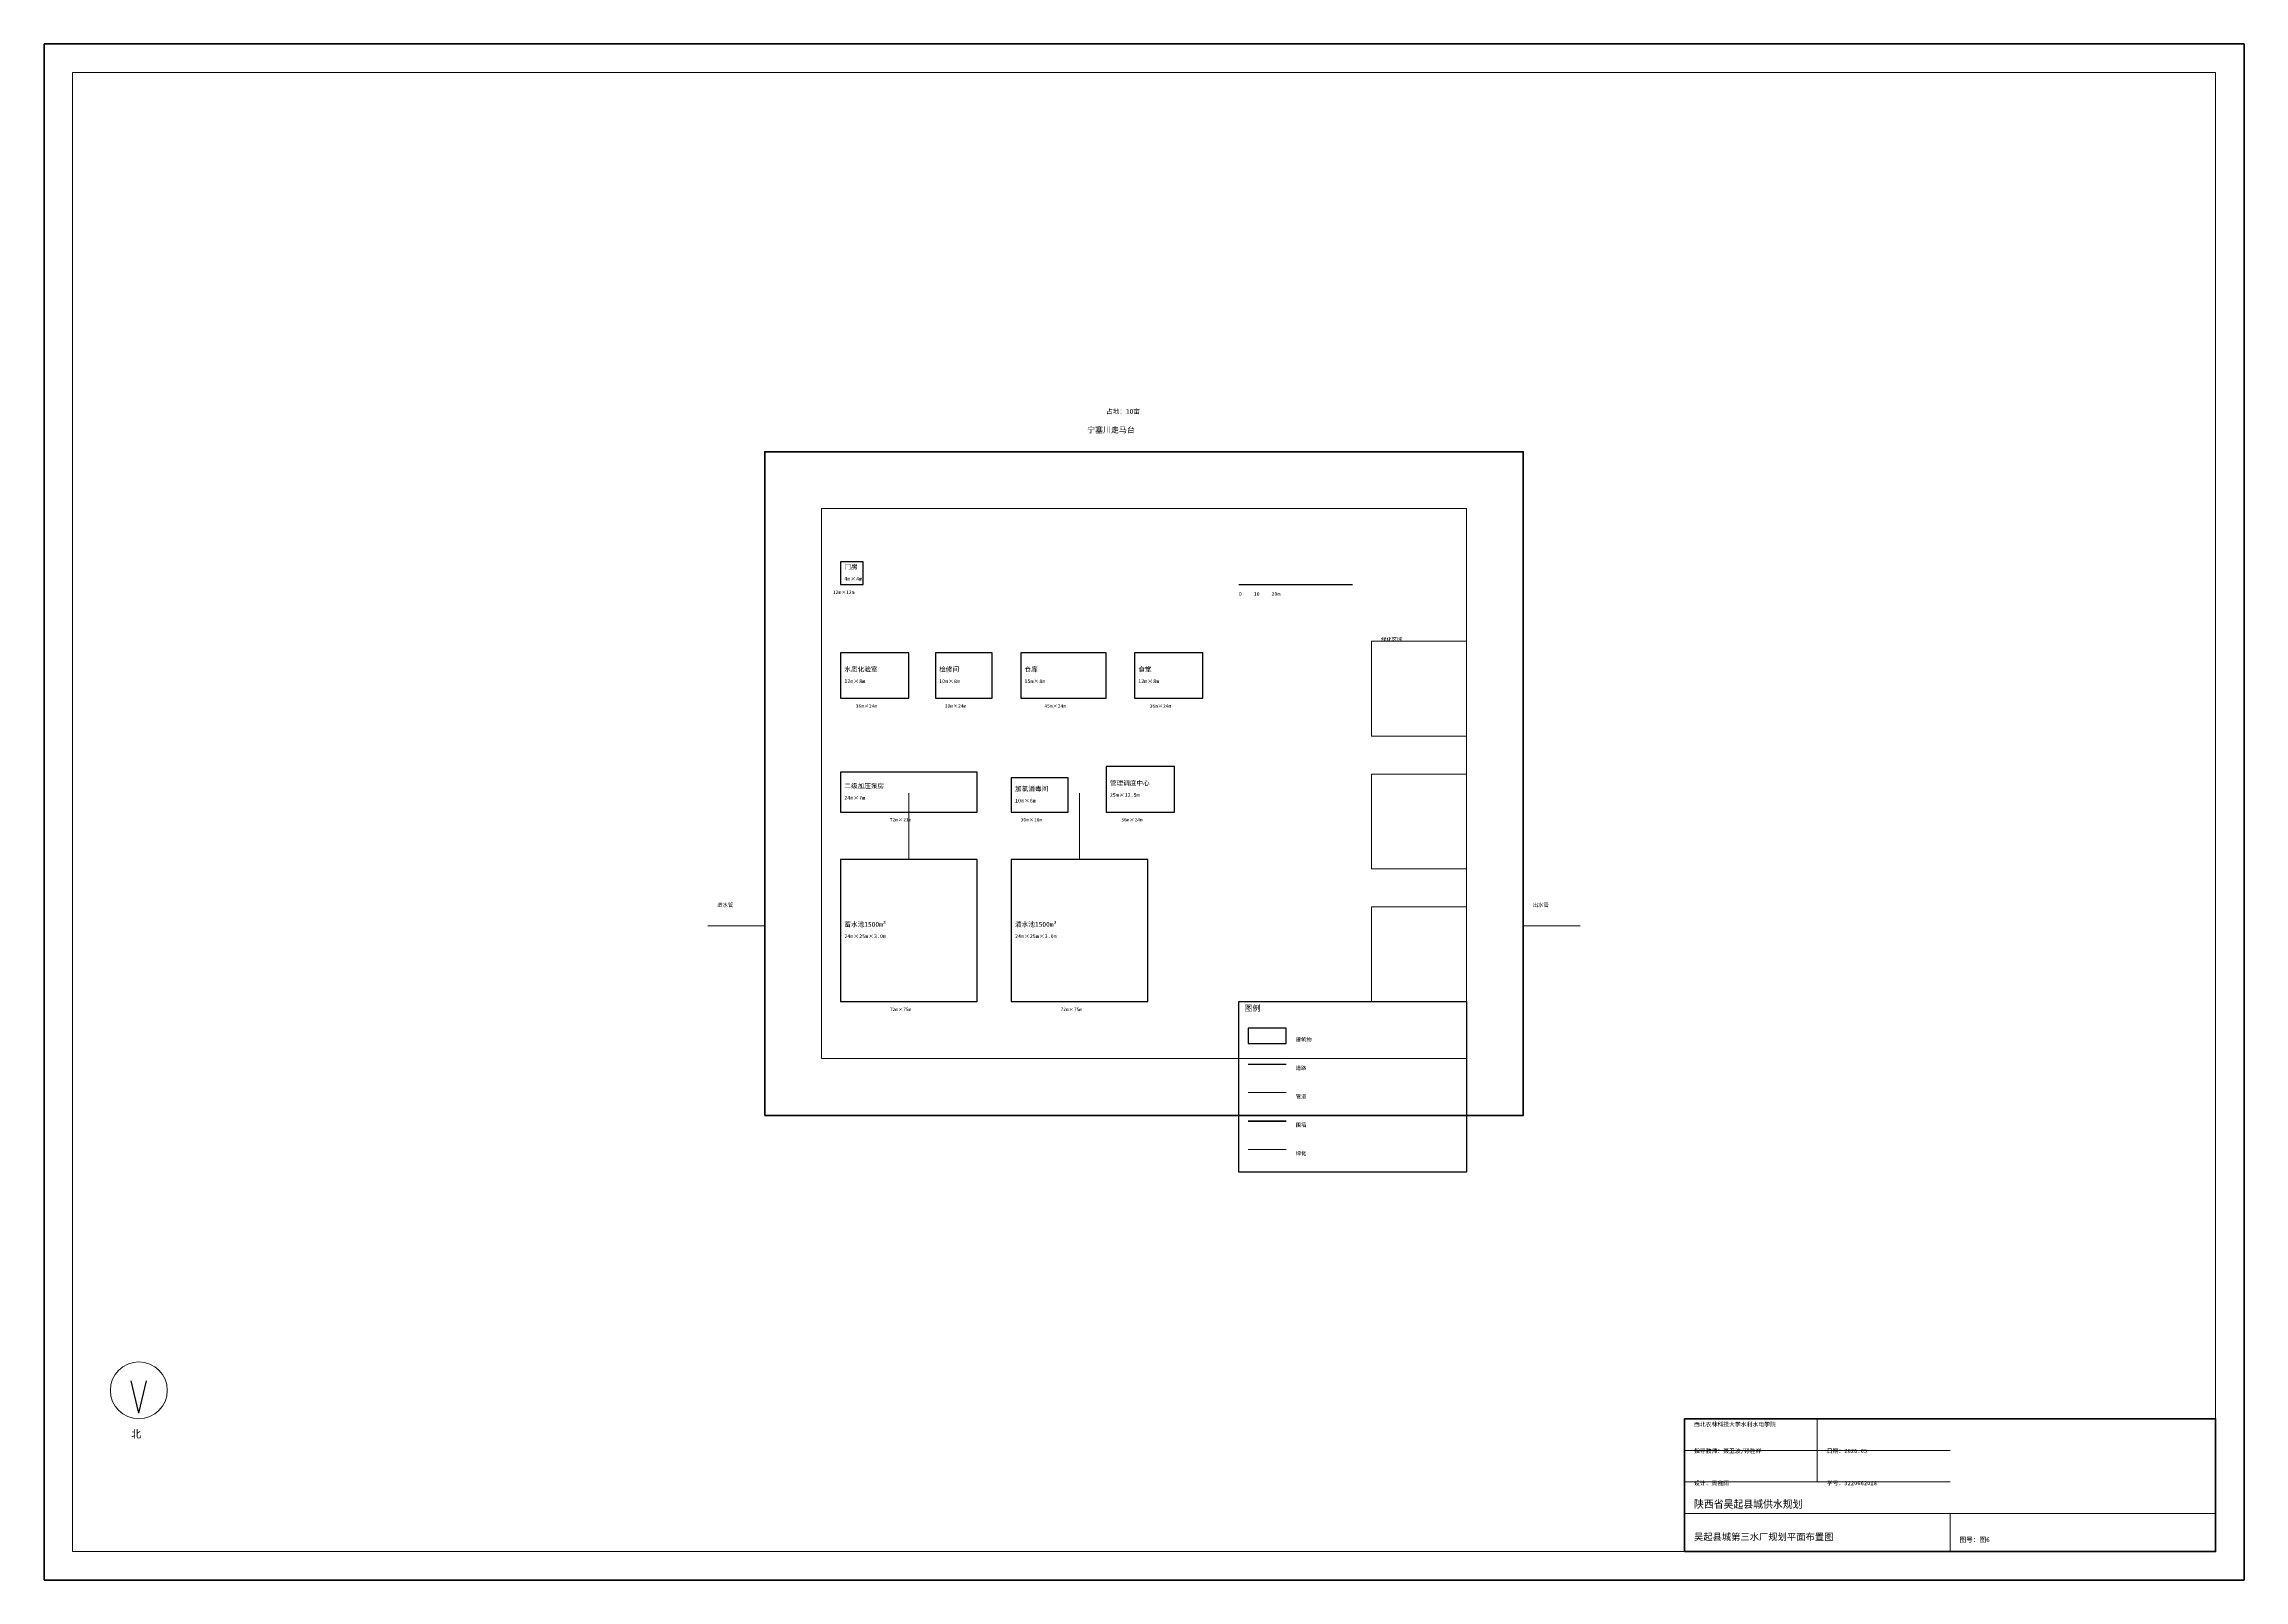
# Model space of a CAD drawing. Header units: millimetres. Extents: x 0 to 1160, y 0 to 810.
import ezdxf

# ---------------------------------------------------------------- set-up
doc = ezdxf.new("R2010")
doc.units = ezdxf.units.MM
for name, color, linetype in [('BUILDING', 7, 'Continuous'), ('FRAME', 7, 'Continuous'), ('GREEN', 7, 'Continuous'), ('LABEL', 7, 'Continuous'), ('PIPE', 7, 'Continuous'), ('ROAD', 7, 'Continuous'), ('WALL', 7, 'Continuous')]:
    doc.layers.add(name, color=color, linetype=linetype)

msp = doc.modelspace()

# ---------------------------------------------------------------- linework, layer by layer
at = {"layer": 'BUILDING', "color": 7, "lineweight": 25}
for points in [[(420, 525), (432, 525), (432, 537), (420, 537), (420, 525)], [(420, 465), (456, 465), (456, 489), (420, 489), (420, 465)], [(470, 465), (500, 465), (500, 489), (470, 489), (470, 465)], [(515, 465), (560, 465), (560, 489), (515, 489), (515, 465)], [(575, 465), (611, 465), (611, 489), (575, 489), (575, 465)], [(420, 405), (492, 405), (492, 426), (420, 426), (420, 405)], [(510, 405), (540, 405), (540, 423), (510, 423), (510, 405)], [(560, 405), (596, 405), (596, 429), (560, 429), (560, 405)], [(420, 305), (492, 305), (492, 380), (420, 380), (420, 305)], [(510, 305), (582, 305), (582, 380), (510, 380), (510, 305)], [(635, 283), (655, 283), (655, 291), (635, 291), (635, 283)]]:
    msp.add_lwpolyline(points, dxfattribs=at)
at = {"layer": 'FRAME', "color": 7, "lineweight": 50}
for p, q in [((1160, 810), (0, 810)), ((0, 810), (0, 0)), ((1160, 0), (1160, 810)), ((0, 0), (1160, 0))]:
    msp.add_line(p, q, dxfattribs=at)
at = {"layer": 'FRAME', "color": 7, "lineweight": 13}
for p, q in [((1145, 795), (15, 795)), ((15, 795), (15, 15)), ((1145, 15), (1145, 795)), ((865, 85), (1005, 85)), ((935, 51.7), (935, 85)), ((935, 68.3), (935, 85)), ((935, 85), (935, 85)), ((865, 68.3), (1005, 68.3)), ((865, 51.7), (1005, 51.7)), ((865, 35), (1145, 35)), ((1005, 15), (1005, 35)), ((15, 15), (1145, 15))]:
    msp.add_line(p, q, dxfattribs=at)
at = {"layer": 'FRAME', "color": 7, "lineweight": 25}
for p, q in [((630, 525), (690, 525)), ((50, 88), (46, 105)), ((50, 88), (54, 105))]:
    msp.add_line(p, q, dxfattribs=at)
at = {"layer": 'FRAME', "color": 7, "lineweight": 35}
msp.add_lwpolyline([(865, 15), (1145, 15), (1145, 85), (865, 85), (865, 15)], dxfattribs=at)
at = {"layer": 'FRAME', "color": 7, "lineweight": 13}
msp.add_circle((50, 100), 15, dxfattribs=at)
at = {"layer": 'GREEN', "color": 7, "lineweight": 13}
msp.add_line((635, 227), (655, 227), dxfattribs=at)
for points in [[(700, 445), (750, 445), (750, 495), (700, 495), (700, 445)], [(700, 375), (750, 375), (750, 425), (700, 425), (700, 375)], [(700, 305), (750, 305), (750, 355), (700, 355), (700, 305)]]:
    msp.add_lwpolyline(points, dxfattribs=at)
at = {"layer": 'LABEL', "color": 7, "lineweight": 25}
msp.add_lwpolyline([(630, 305), (750, 305), (750, 215), (630, 215), (630, 305)], dxfattribs=at)
at = {"layer": 'PIPE', "color": 7, "lineweight": 20}
for p, q in [((456, 380), (456, 415)), ((546, 380), (546, 415)), ((350, 345), (380, 345)), ((780, 345), (810, 345)), ((635, 257), (655, 257))]:
    msp.add_line(p, q, dxfattribs=at)
at = {"layer": 'ROAD', "color": 7, "lineweight": 13}
for p, q in [((750, 565), (410, 565)), ((410, 565), (410, 275)), ((750, 275), (750, 565)), ((410, 275), (750, 275))]:
    msp.add_line(p, q, dxfattribs=at)
at = {"layer": 'ROAD', "color": 7, "lineweight": 30}
msp.add_line((635, 272), (655, 272), dxfattribs=at)
at = {"layer": 'WALL', "color": 7, "lineweight": 35}
msp.add_line((635, 242), (655, 242), dxfattribs=at)
msp.add_lwpolyline([(380, 245), (780, 245), (780, 595), (380, 595), (380, 245)], dxfattribs=at)

# ---------------------------------------------------------------- texts
for s, height, p in [('占地：10亩', 2.5, (560, 615)), ('宁塞川走马台', 3, (550, 605)), ('门房', 2.5, (422, 533)), ('4m×4m', 2, (422, 527)), ('12m×12m', 1.8, (416, 520)), ('0    10    20m', 2, (630, 519)), ('绿化区域', 2, (705, 495)), ('水质化验室', 2.5, (422, 479)), ('检修间', 2.5, (472, 479)), ('仓库', 2.5, (517, 479)), ('食堂', 2.5, (577, 479)), ('12m×8m', 2, (422, 473)), ('10m×8m', 2, (472, 473)), ('15m×8m', 2, (517, 473)), ('12m×8m', 2, (577, 473)), ('36m×24m', 1.8, (428, 460)), ('30m×24m', 1.8, (475, 460)), ('45m×24m', 1.8, (527.5, 460)), ('36m×24m', 1.8, (583, 460)), ('二级加压泵房', 2.5, (422, 417.5)), ('加氯消毒间', 2.5, (512, 416)), ('管理调度中心', 2.5, (562, 419)), ('24m×7m', 2, (422, 411.5)), ('10m×6m', 2, (512, 410)), ('25m×12.5m', 2, (562, 413)), ('72m×21m', 1.8, (446, 400)), ('30m×18m', 1.8, (515, 400)), ('36m×24m', 1.8, (568, 400)), ('进水管', 2, (355, 355)), ('出水管', 2, (785, 355)), ('24m×25m×3.0m', 2, (422, 338.5)), ('蓄水池1500m³', 2.5, (422, 344.5)), ('清水池1500m³', 2.5, (512, 344.5)), ('24m×25m×3.0m', 2, (512, 338.5)), ('72m×75m', 1.8, (446, 300)), ('72m×75m', 1.8, (536, 300)), ('图例', 3, (633, 300)), ('建筑物', 2, (660, 284)), ('道路', 2, (660, 269)), ('管道', 2, (660, 254)), ('围墙', 2, (660, 239)), ('绿化', 2, (660, 224)), ('西北农林科技大学水利水电学院', 2.2, (870, 81)), ('北', 4, (46, 75)), ('指导教师：聂卫波/孙胜祥', 2.2, (870, 67)), ('日期：2026.05', 2.2, (940, 67)), ('设计：周鑫雨', 2.2, (870, 50)), ('学号：3220662018', 2.2, (940, 50)), ('陕西省吴起县城供水规划', 4, (870, 38)), ('吴起县城第三水厂规划平面布置图', 3.5, (870, 21)), ('图号：图6', 2.5, (1010, 20))]:
    msp.add_text(s, height=height).set_placement(p)

doc.saveas('drawing.dxf')
